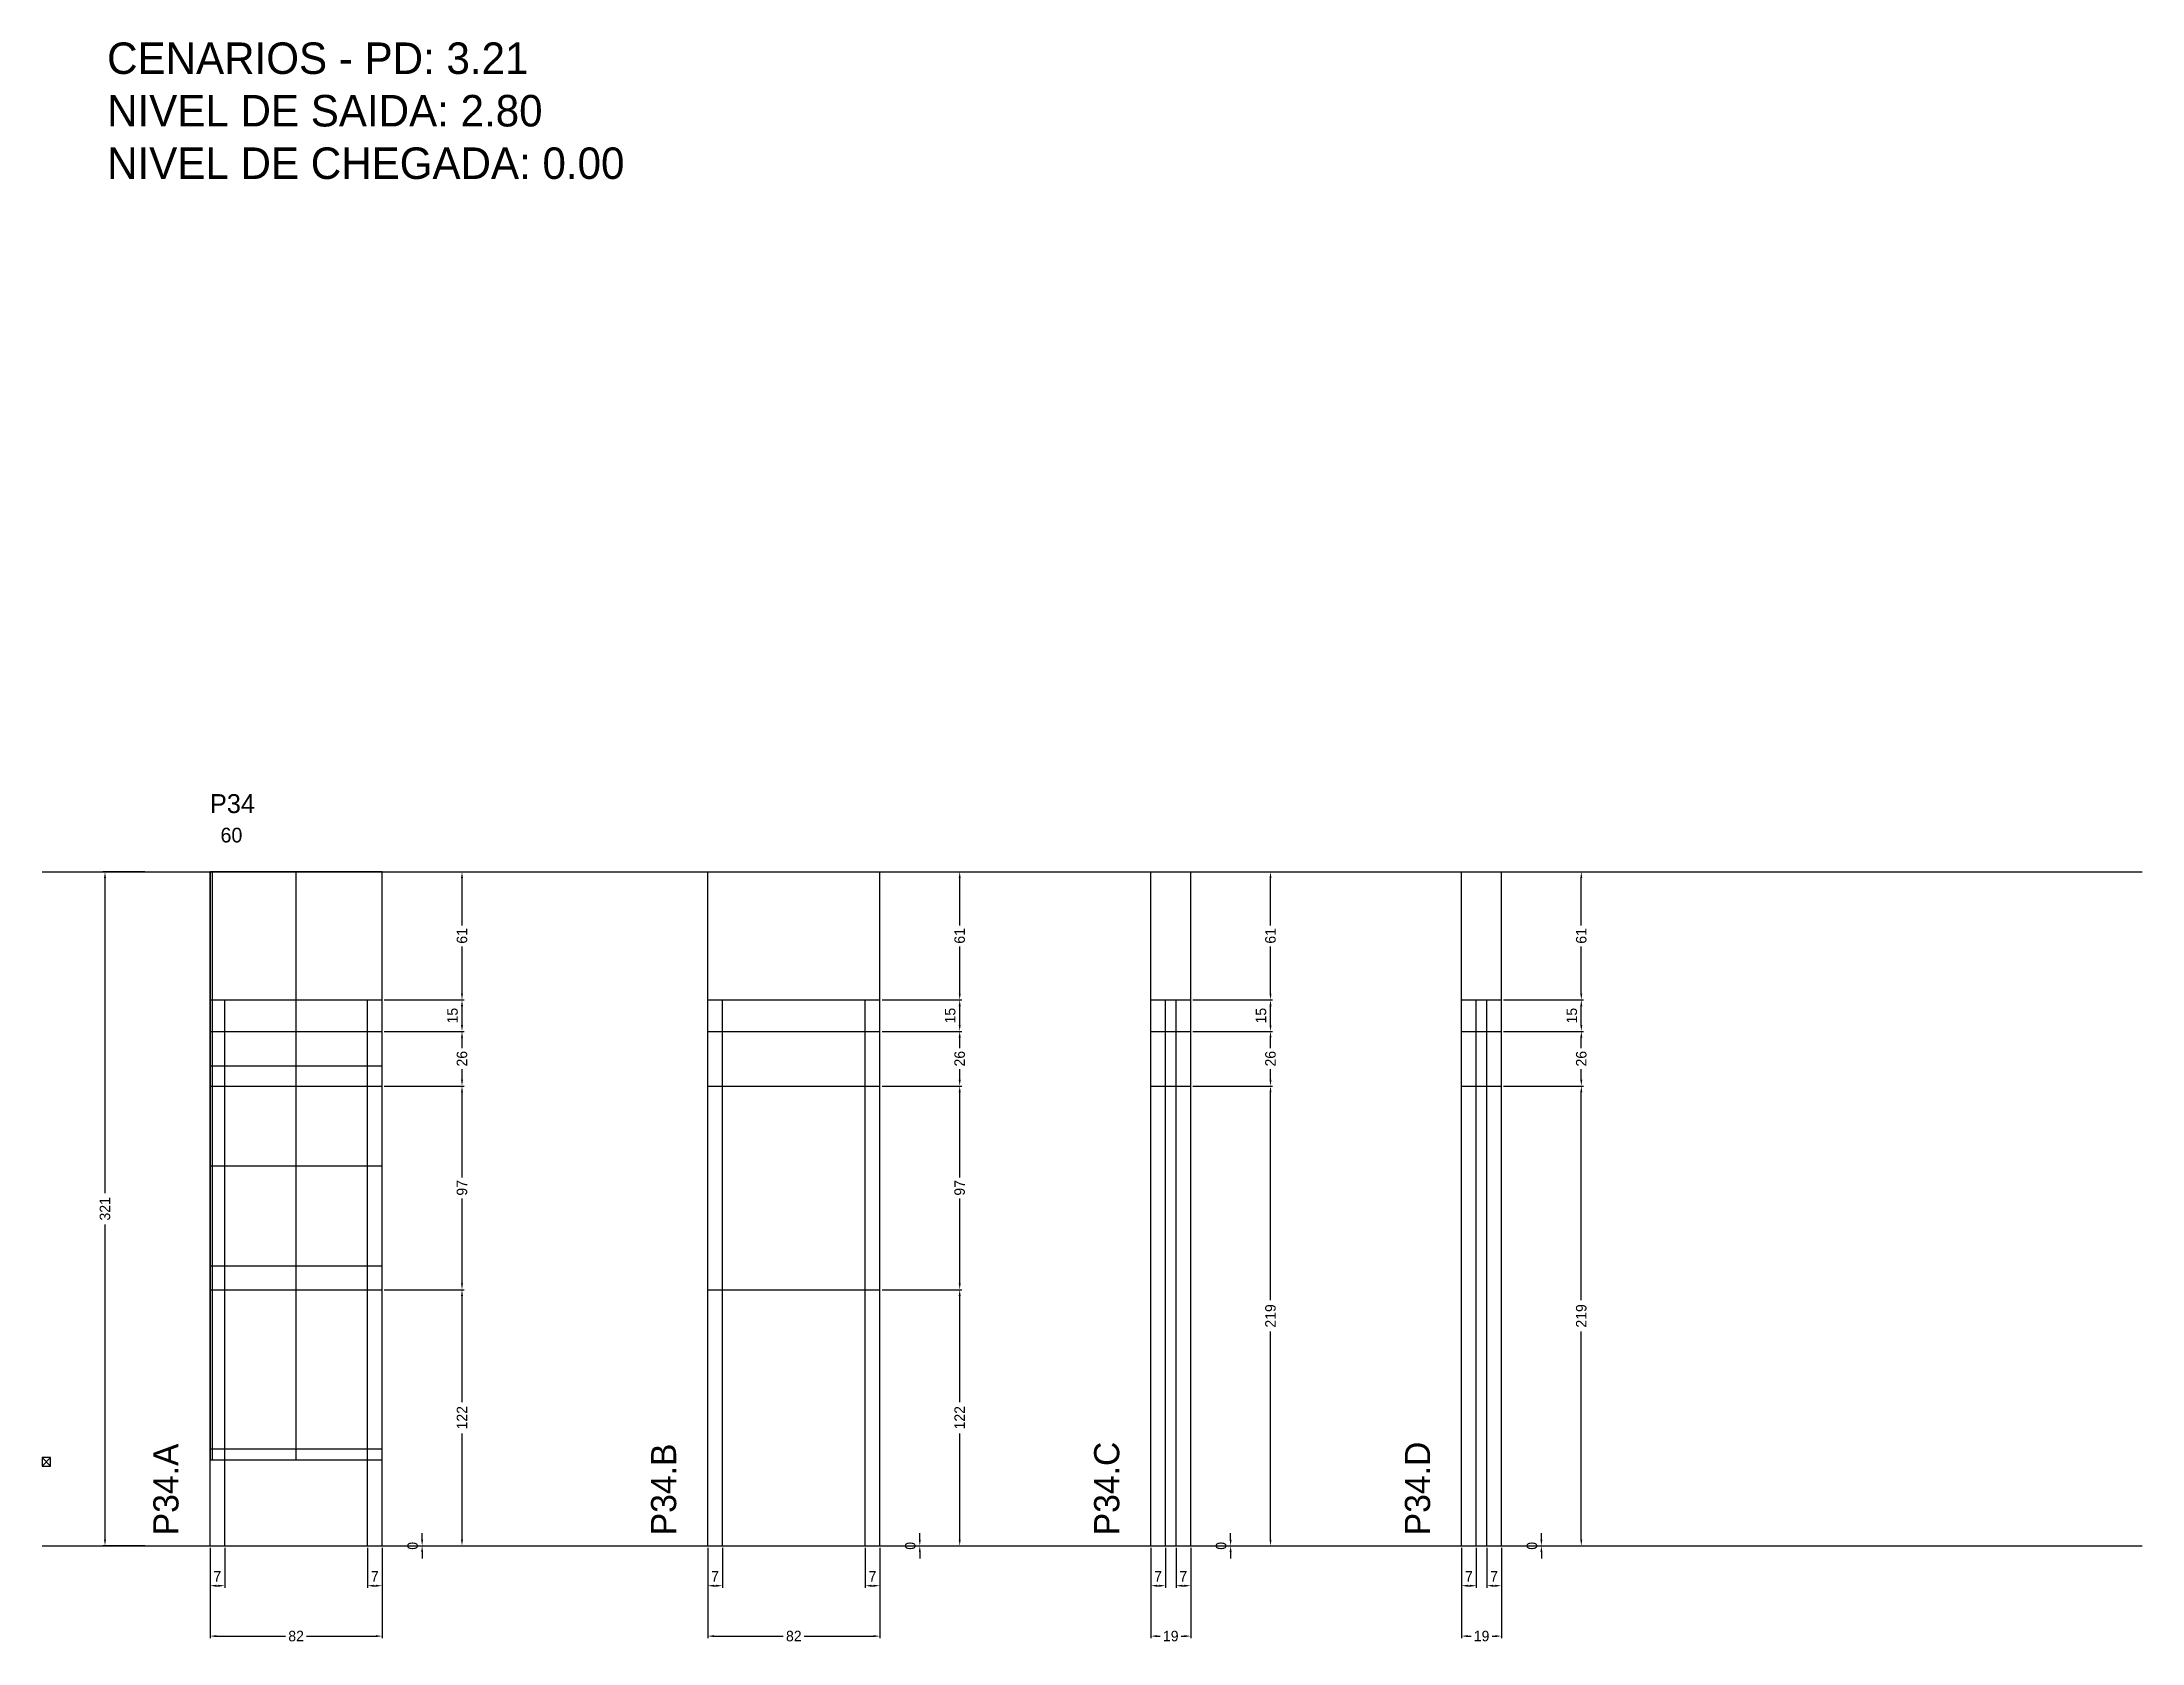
# Model space of a CAD drawing. Header units: centimetres. Extents: x -8500 to 4257, y -467 to 295.
# Drawn here: x -7000 to -6000, y -467 to 295 of the extents above; entities that cross this region are included whole.
import ezdxf

# ---------------------------------------------------------------- set-up
doc = ezdxf.new("R2010")
doc.units = ezdxf.units.CM
doc.linetypes.add('DASHED', pattern=[2, -2])
for name, color, linetype in [('CHAPA', 140, 'Continuous'), ('COTA', 241, 'Continuous'), ('Madeira', 30, 'Continuous'), ('MEIO_PONT', 160, 'Continuous'), ('NOMENCLATURA', 7, 'Continuous'), ('Nível', 160, 'Continuous'), ('Painéis', 200, 'Continuous'), ('Perfil Metálico', 150, 'Continuous'), ('SARR_2.2x7', 40, 'Continuous'), ('SARRAFO DE PRESSAO', 200, 'Continuous'), ('texto', 7, 'Continuous'), ('TEXTO_GERAL', 7, 'Continuous')]:
    doc.layers.add(name, color=color, linetype=linetype)
doc.dimstyles.new('PAINEL-NOVA', dxfattribs={"dimtxt": 5, "dimasz": 3, "dimexe": 1, "dimexo": 1, "dimgap": 1, "dimtad": 1, "dimcen": 2.5, "dimazin": 3, "dimtfac": 1, "dimtmove": 0, "dimatfit": 3})

msp = doc.modelspace()

# ---------------------------------------------------------------- texts
at = {"layer": 'NOMENCLATURA'}
for s, p in [('CENARIOS - PD: 3.21', (-6969, 280)), ('NIVEL DE SAIDA: 2.80', (-6969, 255)), ('NIVEL DE CHEGADA: 0.00', (-6969, 230))]:
    msp.add_text(s, height=15, dxfattribs=at).set_placement(p)
for s, p in [('P34.A', (-6935, -416)), ('P34.B', (-6698, -416)), ('P34.C', (-6487, -416)), ('P34.D', (-6339, -416))]:
    msp.add_text(s, height=12, rotation=90, dxfattribs=at).set_placement(p)
at = {"layer": 'texto'}
msp.add_text('60', height=7, dxfattribs=at).set_placement((-6915, -86))
at = {"layer": 'TEXTO_GERAL'}
msp.add_text('P34', height=9, dxfattribs=at).set_placement((-6920, -72))

# ---------------------------------------------------------------- blocks, each defined once
blk = doc.blocks.new('_CLOSEDFILLED')
at = {"color": 0, "linetype": 'BYBLOCK'}
blk.add_solid([(-1, 0.16), (0, 0), (-1, -0.16)], dxfattribs=at)
blk = doc.blocks.new('*D1')
for p, q in [((-6951, -100), (-6971, -100)), ((-6970, -253), (-6970, -103)), ((-6970, -418), (-6970, -268)), ((-6951, -421), (-6971, -421))]:
    blk.add_line(p, q)
at = {"layer": 'Defpoints'}
for p in [(-6950, -100), (-6970, -421), (-6950, -421)]:
    blk.add_point(p, dxfattribs=at)
at = {"layer": 'COTA', "xscale": 3, "yscale": 3}
for p, rotation in [((-6970, -100), 90), ((-6970, -421), 270)]:
    blk.add_blockref('_CLOSEDFILLED', p, dxfattribs=dict(at, rotation=rotation))
at = {"layer": 'COTA', "insert": (-6970, -260.5), "char_height": 5, "attachment_point": 5, "rotation": 90}
blk.add_mtext('321', dxfattribs=at)
blk = doc.blocks.new('MULDURA')
at = {"layer": 'Paineis'}
for p, q in [((0, 0), (4, 4)), ((4, 0), (0, 4))]:
    blk.add_line(p, q, dxfattribs=at)
blk.add_lwpolyline([(0, 0), (4, 0), (4, 4), (0, 4)], close=True, dxfattribs=at)
blk = doc.blocks.new('*D3')
at = {"color": 4}
for p, q in [((-6837, -299), (-6799, -299)), ((-6800, -352.5), (-6800, -302)), ((-6800, -418), (-6800, -367.5)), ((-6837, -421), (-6799, -421))]:
    blk.add_line(p, q, dxfattribs=at)
at = {"layer": 'Defpoints'}
for p in [(-6838, -299), (-6838, -421), (-6800, -421)]:
    blk.add_point(p, dxfattribs=at)
at = {"layer": 'COTA', "color": 4, "xscale": 3, "yscale": 3}
for p, rotation in [((-6800, -299), 90), ((-6800, -421), 270)]:
    blk.add_blockref('_CLOSEDFILLED', p, dxfattribs=dict(at, rotation=rotation))
at = {"layer": 'COTA', "color": 4, "insert": (-6800, -360), "char_height": 5, "attachment_point": 5, "rotation": 90}
blk.add_mtext('122', dxfattribs=at)
blk = doc.blocks.new('*D4')
at = {"color": 4}
for p, q in [((-6837, -202), (-6799, -202)), ((-6800, -245.5), (-6800, -205)), ((-6800, -296), (-6800, -255.5)), ((-6837, -299), (-6799, -299))]:
    blk.add_line(p, q, dxfattribs=at)
at = {"layer": 'Defpoints'}
for p in [(-6838, -202), (-6838, -299), (-6800, -299)]:
    blk.add_point(p, dxfattribs=at)
at = {"layer": 'COTA', "color": 4, "xscale": 3, "yscale": 3}
for p, rotation in [((-6800, -202), 90), ((-6800, -299), 270)]:
    blk.add_blockref('_CLOSEDFILLED', p, dxfattribs=dict(at, rotation=rotation))
at = {"layer": 'COTA', "color": 4, "insert": (-6800, -250.5), "char_height": 5, "attachment_point": 5, "rotation": 90}
blk.add_mtext('97', dxfattribs=at)
blk = doc.blocks.new('*D5')
at = {"color": 4}
for p, q in [((-6837, -176), (-6799, -176)), ((-6800, -184), (-6800, -179)), ((-6800, -199), (-6800, -194)), ((-6837, -202), (-6799, -202))]:
    blk.add_line(p, q, dxfattribs=at)
at = {"layer": 'Defpoints'}
for p in [(-6838, -176), (-6838, -202), (-6800, -202)]:
    blk.add_point(p, dxfattribs=at)
at = {"layer": 'COTA', "color": 4, "xscale": 3, "yscale": 3}
for p, rotation in [((-6800, -176), 90), ((-6800, -202), 270)]:
    blk.add_blockref('_CLOSEDFILLED', p, dxfattribs=dict(at, rotation=rotation))
at = {"layer": 'COTA', "color": 4, "insert": (-6800, -189), "char_height": 5, "attachment_point": 5, "rotation": 90}
blk.add_mtext('26', dxfattribs=at)
blk = doc.blocks.new('*D6')
at = {"color": 4}
for p, q in [((-6837, -161), (-6799, -161)), ((-6800, -173), (-6800, -164)), ((-6837, -176), (-6799, -176))]:
    blk.add_line(p, q, dxfattribs=at)
at = {"layer": 'Defpoints'}
for p in [(-6838, -161), (-6838, -176), (-6800, -176)]:
    blk.add_point(p, dxfattribs=at)
at = {"layer": 'COTA', "color": 4, "xscale": 3, "yscale": 3}
for p, rotation in [((-6800, -161), 90), ((-6800, -176), 270)]:
    blk.add_blockref('_CLOSEDFILLED', p, dxfattribs=dict(at, rotation=rotation))
at = {"layer": 'COTA', "color": 4, "insert": (-6804.5, -168.5), "char_height": 5, "attachment_point": 5, "rotation": 90}
blk.add_mtext('15', dxfattribs=at)
blk = doc.blocks.new('*D7')
at = {"color": 4}
for p, q in [((-6837, -100), (-6799, -100)), ((-6800, -125.5), (-6800, -103)), ((-6800, -158), (-6800, -135.5)), ((-6837, -161), (-6799, -161))]:
    blk.add_line(p, q, dxfattribs=at)
at = {"layer": 'Defpoints'}
for p in [(-6838, -100), (-6838, -161), (-6800, -161)]:
    blk.add_point(p, dxfattribs=at)
at = {"layer": 'COTA', "color": 4, "xscale": 3, "yscale": 3}
for p, rotation in [((-6800, -100), 90), ((-6800, -161), 270)]:
    blk.add_blockref('_CLOSEDFILLED', p, dxfattribs=dict(at, rotation=rotation))
at = {"layer": 'COTA', "color": 4, "insert": (-6800, -130.5), "char_height": 5, "attachment_point": 5, "rotation": 90}
blk.add_mtext('61', dxfattribs=at)
blk = doc.blocks.new('*D8')
at = {"color": 4}
for p, q in [((-6920, -422), (-6920, -441)), ((-6913, -422), (-6913, -441)), ((-6917, -440), (-6916, -440))]:
    blk.add_line(p, q, dxfattribs=at)
at = {"layer": 'Defpoints'}
for p in [(-6920, -421), (-6913, -421), (-6920, -440)]:
    blk.add_point(p, dxfattribs=at)
at = {"layer": 'COTA', "color": 4, "xscale": 3, "yscale": 3, "rotation": 180}
blk.add_blockref('_CLOSEDFILLED', (-6920, -440), dxfattribs=at)
at = {"layer": 'COTA', "color": 4, "xscale": 3, "yscale": 3}
blk.add_blockref('_CLOSEDFILLED', (-6913, -440), dxfattribs=at)
at = {"layer": 'COTA', "color": 4, "insert": (-6916.5, -435.5), "char_height": 5, "attachment_point": 5}
blk.add_mtext('7', dxfattribs=at)
blk = doc.blocks.new('*D9')
at = {"color": 4}
for p, q in [((-6845, -422), (-6845, -441)), ((-6838, -422), (-6838, -441)), ((-6842, -440), (-6841, -440))]:
    blk.add_line(p, q, dxfattribs=at)
at = {"layer": 'Defpoints'}
for p in [(-6845, -421), (-6838, -421), (-6845, -440)]:
    blk.add_point(p, dxfattribs=at)
at = {"layer": 'COTA', "color": 4, "xscale": 3, "yscale": 3, "rotation": 180}
blk.add_blockref('_CLOSEDFILLED', (-6845, -440), dxfattribs=at)
at = {"layer": 'COTA', "color": 4, "xscale": 3, "yscale": 3}
blk.add_blockref('_CLOSEDFILLED', (-6838, -440), dxfattribs=at)
at = {"layer": 'COTA', "color": 4, "insert": (-6841.5, -435.5), "char_height": 5, "attachment_point": 5}
blk.add_mtext('7', dxfattribs=at)
blk = doc.blocks.new('*D10')
at = {"color": 4}
for p, q in [((-6920, -422), (-6920, -465)), ((-6838, -422), (-6838, -465)), ((-6917, -464), (-6884, -464)), ((-6874, -464), (-6841, -464))]:
    blk.add_line(p, q, dxfattribs=at)
at = {"layer": 'Defpoints'}
for p in [(-6920, -421), (-6838, -421), (-6920, -464)]:
    blk.add_point(p, dxfattribs=at)
at = {"layer": 'COTA', "color": 4, "xscale": 3, "yscale": 3, "rotation": 180}
blk.add_blockref('_CLOSEDFILLED', (-6920, -464), dxfattribs=at)
at = {"layer": 'COTA', "color": 4, "xscale": 3, "yscale": 3}
blk.add_blockref('_CLOSEDFILLED', (-6838, -464), dxfattribs=at)
at = {"layer": 'COTA', "color": 4, "insert": (-6879, -464), "char_height": 5, "attachment_point": 5}
blk.add_mtext('82', dxfattribs=at)
blk = doc.blocks.new('*D12')
at = {"color": 4}
for p, q in [((-6600, -299), (-6562, -299)), ((-6563, -352.5), (-6563, -302)), ((-6563, -418), (-6563, -367.5)), ((-6600, -421), (-6562, -421))]:
    blk.add_line(p, q, dxfattribs=at)
at = {"layer": 'Defpoints'}
for p in [(-6601, -299), (-6601, -421), (-6563, -421)]:
    blk.add_point(p, dxfattribs=at)
at = {"layer": 'COTA', "color": 4, "xscale": 3, "yscale": 3}
for p, rotation in [((-6563, -299), 90), ((-6563, -421), 270)]:
    blk.add_blockref('_CLOSEDFILLED', p, dxfattribs=dict(at, rotation=rotation))
at = {"layer": 'COTA', "color": 4, "insert": (-6563, -360), "char_height": 5, "attachment_point": 5, "rotation": 90}
blk.add_mtext('122', dxfattribs=at)
blk = doc.blocks.new('*D13')
at = {"color": 4}
for p, q in [((-6600, -202), (-6562, -202)), ((-6563, -245.5), (-6563, -205)), ((-6563, -296), (-6563, -255.5)), ((-6600, -299), (-6562, -299))]:
    blk.add_line(p, q, dxfattribs=at)
at = {"layer": 'Defpoints'}
for p in [(-6601, -202), (-6601, -299), (-6563, -299)]:
    blk.add_point(p, dxfattribs=at)
at = {"layer": 'COTA', "color": 4, "xscale": 3, "yscale": 3}
for p, rotation in [((-6563, -202), 90), ((-6563, -299), 270)]:
    blk.add_blockref('_CLOSEDFILLED', p, dxfattribs=dict(at, rotation=rotation))
at = {"layer": 'COTA', "color": 4, "insert": (-6563, -250.5), "char_height": 5, "attachment_point": 5, "rotation": 90}
blk.add_mtext('97', dxfattribs=at)
blk = doc.blocks.new('*D14')
at = {"color": 4}
for p, q in [((-6600, -176), (-6562, -176)), ((-6563, -184), (-6563, -179)), ((-6563, -199), (-6563, -194)), ((-6600, -202), (-6562, -202))]:
    blk.add_line(p, q, dxfattribs=at)
at = {"layer": 'Defpoints'}
for p in [(-6601, -176), (-6601, -202), (-6563, -202)]:
    blk.add_point(p, dxfattribs=at)
at = {"layer": 'COTA', "color": 4, "xscale": 3, "yscale": 3}
for p, rotation in [((-6563, -176), 90), ((-6563, -202), 270)]:
    blk.add_blockref('_CLOSEDFILLED', p, dxfattribs=dict(at, rotation=rotation))
at = {"layer": 'COTA', "color": 4, "insert": (-6563, -189), "char_height": 5, "attachment_point": 5, "rotation": 90}
blk.add_mtext('26', dxfattribs=at)
blk = doc.blocks.new('*D15')
at = {"color": 4}
for p, q in [((-6600, -161), (-6562, -161)), ((-6563, -173), (-6563, -164)), ((-6600, -176), (-6562, -176))]:
    blk.add_line(p, q, dxfattribs=at)
at = {"layer": 'Defpoints'}
for p in [(-6601, -161), (-6601, -176), (-6563, -176)]:
    blk.add_point(p, dxfattribs=at)
at = {"layer": 'COTA', "color": 4, "xscale": 3, "yscale": 3}
for p, rotation in [((-6563, -161), 90), ((-6563, -176), 270)]:
    blk.add_blockref('_CLOSEDFILLED', p, dxfattribs=dict(at, rotation=rotation))
at = {"layer": 'COTA', "color": 4, "insert": (-6567.5, -168.5), "char_height": 5, "attachment_point": 5, "rotation": 90}
blk.add_mtext('15', dxfattribs=at)
blk = doc.blocks.new('*D16')
at = {"color": 4}
for p, q in [((-6600, -100), (-6562, -100)), ((-6563, -125.5), (-6563, -103)), ((-6563, -158), (-6563, -135.5)), ((-6600, -161), (-6562, -161))]:
    blk.add_line(p, q, dxfattribs=at)
at = {"layer": 'Defpoints'}
for p in [(-6601, -100), (-6601, -161), (-6563, -161)]:
    blk.add_point(p, dxfattribs=at)
at = {"layer": 'COTA', "color": 4, "xscale": 3, "yscale": 3}
for p, rotation in [((-6563, -100), 90), ((-6563, -161), 270)]:
    blk.add_blockref('_CLOSEDFILLED', p, dxfattribs=dict(at, rotation=rotation))
at = {"layer": 'COTA', "color": 4, "insert": (-6563, -130.5), "char_height": 5, "attachment_point": 5, "rotation": 90}
blk.add_mtext('61', dxfattribs=at)
blk = doc.blocks.new('*D17')
at = {"color": 4}
for p, q in [((-6683, -422), (-6683, -441)), ((-6676, -422), (-6676, -441)), ((-6680, -440), (-6679, -440))]:
    blk.add_line(p, q, dxfattribs=at)
at = {"layer": 'Defpoints'}
for p in [(-6683, -421), (-6676, -421), (-6683, -440)]:
    blk.add_point(p, dxfattribs=at)
at = {"layer": 'COTA', "color": 4, "xscale": 3, "yscale": 3, "rotation": 180}
blk.add_blockref('_CLOSEDFILLED', (-6683, -440), dxfattribs=at)
at = {"layer": 'COTA', "color": 4, "xscale": 3, "yscale": 3}
blk.add_blockref('_CLOSEDFILLED', (-6676, -440), dxfattribs=at)
at = {"layer": 'COTA', "color": 4, "insert": (-6679.5, -435.5), "char_height": 5, "attachment_point": 5}
blk.add_mtext('7', dxfattribs=at)
blk = doc.blocks.new('*D18')
at = {"color": 4}
for p, q in [((-6608, -422), (-6608, -441)), ((-6601, -422), (-6601, -441)), ((-6605, -440), (-6604, -440))]:
    blk.add_line(p, q, dxfattribs=at)
at = {"layer": 'Defpoints'}
for p in [(-6608, -421), (-6601, -421), (-6608, -440)]:
    blk.add_point(p, dxfattribs=at)
at = {"layer": 'COTA', "color": 4, "xscale": 3, "yscale": 3, "rotation": 180}
blk.add_blockref('_CLOSEDFILLED', (-6608, -440), dxfattribs=at)
at = {"layer": 'COTA', "color": 4, "xscale": 3, "yscale": 3}
blk.add_blockref('_CLOSEDFILLED', (-6601, -440), dxfattribs=at)
at = {"layer": 'COTA', "color": 4, "insert": (-6604.5, -435.5), "char_height": 5, "attachment_point": 5}
blk.add_mtext('7', dxfattribs=at)
blk = doc.blocks.new('*D19')
at = {"color": 4}
for p, q in [((-6683, -422), (-6683, -465)), ((-6601, -422), (-6601, -465)), ((-6680, -464), (-6647, -464)), ((-6637, -464), (-6604, -464))]:
    blk.add_line(p, q, dxfattribs=at)
at = {"layer": 'Defpoints'}
for p in [(-6683, -421), (-6601, -421), (-6683, -464)]:
    blk.add_point(p, dxfattribs=at)
at = {"layer": 'COTA', "color": 4, "xscale": 3, "yscale": 3, "rotation": 180}
blk.add_blockref('_CLOSEDFILLED', (-6683, -464), dxfattribs=at)
at = {"layer": 'COTA', "color": 4, "xscale": 3, "yscale": 3}
blk.add_blockref('_CLOSEDFILLED', (-6601, -464), dxfattribs=at)
at = {"layer": 'COTA', "color": 4, "insert": (-6642, -464), "char_height": 5, "attachment_point": 5}
blk.add_mtext('82', dxfattribs=at)
blk = doc.blocks.new('*D21')
at = {"color": 4}
for p, q in [((-6452, -202), (-6414, -202)), ((-6415, -304), (-6415, -205)), ((-6415, -418), (-6415, -319)), ((-6452, -421), (-6414, -421))]:
    blk.add_line(p, q, dxfattribs=at)
at = {"layer": 'Defpoints'}
for p in [(-6453, -202), (-6453, -421), (-6415, -421)]:
    blk.add_point(p, dxfattribs=at)
at = {"layer": 'COTA', "color": 4, "xscale": 3, "yscale": 3}
for p, rotation in [((-6415, -202), 90), ((-6415, -421), 270)]:
    blk.add_blockref('_CLOSEDFILLED', p, dxfattribs=dict(at, rotation=rotation))
at = {"layer": 'COTA', "color": 4, "insert": (-6415, -311.5), "char_height": 5, "attachment_point": 5, "rotation": 90}
blk.add_mtext('219', dxfattribs=at)
blk = doc.blocks.new('*D22')
at = {"color": 4}
for p, q in [((-6452, -176), (-6414, -176)), ((-6415, -184), (-6415, -179)), ((-6415, -199), (-6415, -194)), ((-6452, -202), (-6414, -202))]:
    blk.add_line(p, q, dxfattribs=at)
at = {"layer": 'Defpoints'}
for p in [(-6453, -176), (-6453, -202), (-6415, -202)]:
    blk.add_point(p, dxfattribs=at)
at = {"layer": 'COTA', "color": 4, "xscale": 3, "yscale": 3}
for p, rotation in [((-6415, -176), 90), ((-6415, -202), 270)]:
    blk.add_blockref('_CLOSEDFILLED', p, dxfattribs=dict(at, rotation=rotation))
at = {"layer": 'COTA', "color": 4, "insert": (-6415, -189), "char_height": 5, "attachment_point": 5, "rotation": 90}
blk.add_mtext('26', dxfattribs=at)
blk = doc.blocks.new('*D23')
at = {"color": 4}
for p, q in [((-6452, -161), (-6414, -161)), ((-6415, -173), (-6415, -164)), ((-6452, -176), (-6414, -176))]:
    blk.add_line(p, q, dxfattribs=at)
at = {"layer": 'Defpoints'}
for p in [(-6453, -161), (-6453, -176), (-6415, -176)]:
    blk.add_point(p, dxfattribs=at)
at = {"layer": 'COTA', "color": 4, "xscale": 3, "yscale": 3}
for p, rotation in [((-6415, -161), 90), ((-6415, -176), 270)]:
    blk.add_blockref('_CLOSEDFILLED', p, dxfattribs=dict(at, rotation=rotation))
at = {"layer": 'COTA', "color": 4, "insert": (-6419.5, -168.5), "char_height": 5, "attachment_point": 5, "rotation": 90}
blk.add_mtext('15', dxfattribs=at)
blk = doc.blocks.new('*D24')
at = {"color": 4}
for p, q in [((-6452, -100), (-6414, -100)), ((-6415, -125.5), (-6415, -103)), ((-6415, -158), (-6415, -135.5)), ((-6452, -161), (-6414, -161))]:
    blk.add_line(p, q, dxfattribs=at)
at = {"layer": 'Defpoints'}
for p in [(-6453, -100), (-6453, -161), (-6415, -161)]:
    blk.add_point(p, dxfattribs=at)
at = {"layer": 'COTA', "color": 4, "xscale": 3, "yscale": 3}
for p, rotation in [((-6415, -100), 90), ((-6415, -161), 270)]:
    blk.add_blockref('_CLOSEDFILLED', p, dxfattribs=dict(at, rotation=rotation))
at = {"layer": 'COTA', "color": 4, "insert": (-6415, -130.5), "char_height": 5, "attachment_point": 5, "rotation": 90}
blk.add_mtext('61', dxfattribs=at)
blk = doc.blocks.new('*D25')
at = {"color": 4}
for p, q in [((-6472, -422), (-6472, -441)), ((-6465, -422), (-6465, -441)), ((-6469, -440), (-6468, -440))]:
    blk.add_line(p, q, dxfattribs=at)
at = {"layer": 'Defpoints'}
for p in [(-6472, -421), (-6465, -421), (-6472, -440)]:
    blk.add_point(p, dxfattribs=at)
at = {"layer": 'COTA', "color": 4, "xscale": 3, "yscale": 3, "rotation": 180}
blk.add_blockref('_CLOSEDFILLED', (-6472, -440), dxfattribs=at)
at = {"layer": 'COTA', "color": 4, "xscale": 3, "yscale": 3}
blk.add_blockref('_CLOSEDFILLED', (-6465, -440), dxfattribs=at)
at = {"layer": 'COTA', "color": 4, "insert": (-6468.5, -435.5), "char_height": 5, "attachment_point": 5}
blk.add_mtext('7', dxfattribs=at)
blk = doc.blocks.new('*D26')
at = {"color": 4}
for p, q in [((-6460, -422), (-6460, -441)), ((-6453, -422), (-6453, -441)), ((-6457, -440), (-6456, -440))]:
    blk.add_line(p, q, dxfattribs=at)
at = {"layer": 'Defpoints'}
for p in [(-6460, -421), (-6453, -421), (-6460, -440)]:
    blk.add_point(p, dxfattribs=at)
at = {"layer": 'COTA', "color": 4, "xscale": 3, "yscale": 3, "rotation": 180}
blk.add_blockref('_CLOSEDFILLED', (-6460, -440), dxfattribs=at)
at = {"layer": 'COTA', "color": 4, "xscale": 3, "yscale": 3}
blk.add_blockref('_CLOSEDFILLED', (-6453, -440), dxfattribs=at)
at = {"layer": 'COTA', "color": 4, "insert": (-6456.5, -435.5), "char_height": 5, "attachment_point": 5}
blk.add_mtext('7', dxfattribs=at)
blk = doc.blocks.new('*D27')
at = {"color": 4}
for p, q in [((-6472, -422), (-6472, -465)), ((-6453, -422), (-6453, -465)), ((-6469, -464), (-6467.5, -464)), ((-6457.5, -464), (-6456, -464))]:
    blk.add_line(p, q, dxfattribs=at)
at = {"layer": 'Defpoints'}
for p in [(-6472, -421), (-6453, -421), (-6472, -464)]:
    blk.add_point(p, dxfattribs=at)
at = {"layer": 'COTA', "color": 4, "xscale": 3, "yscale": 3, "rotation": 180}
blk.add_blockref('_CLOSEDFILLED', (-6472, -464), dxfattribs=at)
at = {"layer": 'COTA', "color": 4, "xscale": 3, "yscale": 3}
blk.add_blockref('_CLOSEDFILLED', (-6453, -464), dxfattribs=at)
at = {"layer": 'COTA', "color": 4, "insert": (-6462.5, -464), "char_height": 5, "attachment_point": 5}
blk.add_mtext('19', dxfattribs=at)
blk = doc.blocks.new('*D29')
at = {"color": 4}
for p, q in [((-6304, -202), (-6266, -202)), ((-6267, -304), (-6267, -205)), ((-6267, -418), (-6267, -319)), ((-6304, -421), (-6266, -421))]:
    blk.add_line(p, q, dxfattribs=at)
at = {"layer": 'Defpoints'}
for p in [(-6305, -202), (-6305, -421), (-6267, -421)]:
    blk.add_point(p, dxfattribs=at)
at = {"layer": 'COTA', "color": 4, "xscale": 3, "yscale": 3}
for p, rotation in [((-6267, -202), 90), ((-6267, -421), 270)]:
    blk.add_blockref('_CLOSEDFILLED', p, dxfattribs=dict(at, rotation=rotation))
at = {"layer": 'COTA', "color": 4, "insert": (-6267, -311.5), "char_height": 5, "attachment_point": 5, "rotation": 90}
blk.add_mtext('219', dxfattribs=at)
blk = doc.blocks.new('*D30')
at = {"color": 4}
for p, q in [((-6304, -176), (-6266, -176)), ((-6267, -184), (-6267, -179)), ((-6267, -199), (-6267, -194)), ((-6304, -202), (-6266, -202))]:
    blk.add_line(p, q, dxfattribs=at)
at = {"layer": 'Defpoints'}
for p in [(-6305, -176), (-6305, -202), (-6267, -202)]:
    blk.add_point(p, dxfattribs=at)
at = {"layer": 'COTA', "color": 4, "xscale": 3, "yscale": 3}
for p, rotation in [((-6267, -176), 90), ((-6267, -202), 270)]:
    blk.add_blockref('_CLOSEDFILLED', p, dxfattribs=dict(at, rotation=rotation))
at = {"layer": 'COTA', "color": 4, "insert": (-6267, -189), "char_height": 5, "attachment_point": 5, "rotation": 90}
blk.add_mtext('26', dxfattribs=at)
blk = doc.blocks.new('*D31')
at = {"color": 4}
for p, q in [((-6304, -161), (-6266, -161)), ((-6267, -173), (-6267, -164)), ((-6304, -176), (-6266, -176))]:
    blk.add_line(p, q, dxfattribs=at)
at = {"layer": 'Defpoints'}
for p in [(-6305, -161), (-6305, -176), (-6267, -176)]:
    blk.add_point(p, dxfattribs=at)
at = {"layer": 'COTA', "color": 4, "xscale": 3, "yscale": 3}
for p, rotation in [((-6267, -161), 90), ((-6267, -176), 270)]:
    blk.add_blockref('_CLOSEDFILLED', p, dxfattribs=dict(at, rotation=rotation))
at = {"layer": 'COTA', "color": 4, "insert": (-6271.5, -168.5), "char_height": 5, "attachment_point": 5, "rotation": 90}
blk.add_mtext('15', dxfattribs=at)
blk = doc.blocks.new('*D32')
at = {"color": 4}
for p, q in [((-6304, -100), (-6266, -100)), ((-6267, -125.5), (-6267, -103)), ((-6267, -158), (-6267, -135.5)), ((-6304, -161), (-6266, -161))]:
    blk.add_line(p, q, dxfattribs=at)
at = {"layer": 'Defpoints'}
for p in [(-6305, -100), (-6305, -161), (-6267, -161)]:
    blk.add_point(p, dxfattribs=at)
at = {"layer": 'COTA', "color": 4, "xscale": 3, "yscale": 3}
for p, rotation in [((-6267, -100), 90), ((-6267, -161), 270)]:
    blk.add_blockref('_CLOSEDFILLED', p, dxfattribs=dict(at, rotation=rotation))
at = {"layer": 'COTA', "color": 4, "insert": (-6267, -130.5), "char_height": 5, "attachment_point": 5, "rotation": 90}
blk.add_mtext('61', dxfattribs=at)
blk = doc.blocks.new('*D33')
at = {"color": 4}
for p, q in [((-6324, -422), (-6324, -441)), ((-6317, -422), (-6317, -441)), ((-6321, -440), (-6320, -440))]:
    blk.add_line(p, q, dxfattribs=at)
at = {"layer": 'Defpoints'}
for p in [(-6324, -421), (-6317, -421), (-6324, -440)]:
    blk.add_point(p, dxfattribs=at)
at = {"layer": 'COTA', "color": 4, "xscale": 3, "yscale": 3, "rotation": 180}
blk.add_blockref('_CLOSEDFILLED', (-6324, -440), dxfattribs=at)
at = {"layer": 'COTA', "color": 4, "xscale": 3, "yscale": 3}
blk.add_blockref('_CLOSEDFILLED', (-6317, -440), dxfattribs=at)
at = {"layer": 'COTA', "color": 4, "insert": (-6320.5, -435.5), "char_height": 5, "attachment_point": 5}
blk.add_mtext('7', dxfattribs=at)
blk = doc.blocks.new('*D34')
at = {"color": 4}
for p, q in [((-6312, -422), (-6312, -441)), ((-6305, -422), (-6305, -441)), ((-6309, -440), (-6308, -440))]:
    blk.add_line(p, q, dxfattribs=at)
at = {"layer": 'Defpoints'}
for p in [(-6312, -421), (-6305, -421), (-6312, -440)]:
    blk.add_point(p, dxfattribs=at)
at = {"layer": 'COTA', "color": 4, "xscale": 3, "yscale": 3, "rotation": 180}
blk.add_blockref('_CLOSEDFILLED', (-6312, -440), dxfattribs=at)
at = {"layer": 'COTA', "color": 4, "xscale": 3, "yscale": 3}
blk.add_blockref('_CLOSEDFILLED', (-6305, -440), dxfattribs=at)
at = {"layer": 'COTA', "color": 4, "insert": (-6308.5, -435.5), "char_height": 5, "attachment_point": 5}
blk.add_mtext('7', dxfattribs=at)
blk = doc.blocks.new('*D35')
at = {"color": 4}
for p, q in [((-6324, -422), (-6324, -465)), ((-6305, -422), (-6305, -465)), ((-6321, -464), (-6319.5, -464)), ((-6309.5, -464), (-6308, -464))]:
    blk.add_line(p, q, dxfattribs=at)
at = {"layer": 'Defpoints'}
for p in [(-6324, -421), (-6305, -421), (-6324, -464)]:
    blk.add_point(p, dxfattribs=at)
at = {"layer": 'COTA', "color": 4, "xscale": 3, "yscale": 3, "rotation": 180}
blk.add_blockref('_CLOSEDFILLED', (-6324, -464), dxfattribs=at)
at = {"layer": 'COTA', "color": 4, "xscale": 3, "yscale": 3}
blk.add_blockref('_CLOSEDFILLED', (-6305, -464), dxfattribs=at)
at = {"layer": 'COTA', "color": 4, "insert": (-6314.5, -464), "char_height": 5, "attachment_point": 5}
blk.add_mtext('19', dxfattribs=at)

# ---------------------------------------------------------------- dimensions: what is measured, and where the dimension line sits
at = {"layer": 'COTA'}
dim = msp.add_linear_dim(base=(-6970, -421), p1=(-6950, -421), p2=(-6950, -100), angle=90, dimstyle='PAINEL-NOVA', dxfattribs=at)
dim.commit()
dim.dimension.update_dxf_attribs({"geometry": '*D1', "text_midpoint": (-6970, -260.5)})
at = {"layer": 'COTA', "color": 4}
for base, p1, p2, picture, middle in [((-6800, -161), (-6838, -161), (-6838, -100), '*D7', (-6800, -130.5)), ((-6563, -161), (-6601, -161), (-6601, -100), '*D16', (-6563, -130.5)), ((-6415, -161), (-6453, -161), (-6453, -100), '*D24', (-6415, -130.5)), ((-6267, -161), (-6305, -161), (-6305, -100), '*D32', (-6267, -130.5)), ((-6800, -176), (-6838, -176), (-6838, -161), '*D6', (-6804.5, -168.5)), ((-6563, -176), (-6601, -176), (-6601, -161), '*D15', (-6567.5, -168.5)), ((-6415, -176), (-6453, -176), (-6453, -161), '*D23', (-6419.5, -168.5)), ((-6267, -176), (-6305, -176), (-6305, -161), '*D31', (-6271.5, -168.5)), ((-6800, -202), (-6838, -202), (-6838, -176), '*D5', (-6800, -189)), ((-6563, -202), (-6601, -202), (-6601, -176), '*D14', (-6563, -189)), ((-6415, -202), (-6453, -202), (-6453, -176), '*D22', (-6415, -189)), ((-6267, -202), (-6305, -202), (-6305, -176), '*D30', (-6267, -189)), ((-6800, -299), (-6838, -299), (-6838, -202), '*D4', (-6800, -250.5)), ((-6563, -299), (-6601, -299), (-6601, -202), '*D13', (-6563, -250.5)), ((-6415, -421), (-6453, -421), (-6453, -202), '*D21', (-6415, -311.5)), ((-6267, -421), (-6305, -421), (-6305, -202), '*D29', (-6267, -311.5)), ((-6800, -421), (-6838, -421), (-6838, -299), '*D3', (-6800, -360)), ((-6563, -421), (-6601, -421), (-6601, -299), '*D12', (-6563, -360))]:
    dim = msp.add_linear_dim(base=base, p1=p1, p2=p2, angle=90, dimstyle='PAINEL-NOVA', dxfattribs=at)
    dim.commit()
    dim.dimension.update_dxf_attribs({"geometry": picture, "text_midpoint": middle})
for base, p1, p2 in [((-6819, -421), (-6838, -421), (-6838, -421)), ((-6582, -421), (-6601, -421), (-6601, -421)), ((-6434, -421), (-6453, -421), (-6453, -421)), ((-6286, -421), (-6305, -421), (-6305, -421))]:
    msp.add_linear_dim(base=base, p1=p1, p2=p2, angle=90, dimstyle='PAINEL-NOVA', dxfattribs=at).render()
for base, p1, p2, picture, middle in [((-6920, -440), (-6920, -421), (-6913, -421), '*D8', (-6916.5, -435.5)), ((-6920, -464), (-6920, -421), (-6838, -421), '*D10', (-6879, -464)), ((-6845, -440), (-6845, -421), (-6838, -421), '*D9', (-6841.5, -435.5)), ((-6683, -440), (-6683, -421), (-6676, -421), '*D17', (-6679.5, -435.5)), ((-6683, -464), (-6683, -421), (-6601, -421), '*D19', (-6642, -464)), ((-6608, -440), (-6608, -421), (-6601, -421), '*D18', (-6604.5, -435.5)), ((-6472, -440), (-6472, -421), (-6465, -421), '*D25', (-6468.5, -435.5)), ((-6472, -464), (-6472, -421), (-6453, -421), '*D27', (-6462.5, -464)), ((-6460, -440), (-6460, -421), (-6453, -421), '*D26', (-6456.5, -435.5)), ((-6324, -440), (-6324, -421), (-6317, -421), '*D33', (-6320.5, -435.5)), ((-6324, -464), (-6324, -421), (-6305, -421), '*D35', (-6314.5, -464)), ((-6312, -440), (-6312, -421), (-6305, -421), '*D34', (-6308.5, -435.5))]:
    dim = msp.add_linear_dim(base=base, p1=p1, p2=p2, dimstyle='PAINEL-NOVA', dxfattribs=at)
    dim.commit()
    dim.dimension.update_dxf_attribs({"geometry": picture, "text_midpoint": middle})

# ---------------------------------------------------------------- linework, layer by layer
at = {"layer": 'CHAPA'}
msp.add_lwpolyline([(-6920, -380), (-6918.8, -380), (-6918.8, -100), (-6920, -100)], close=True, dxfattribs=at)
at = {"layer": 'COTA'}
for p, q in [((-6920, -161), (-6920, -100)), ((-6920, -100), (-6838, -100)), ((-6838, -161), (-6838, -100)), ((-6683, -161), (-6683, -100)), ((-6683, -100), (-6601, -100)), ((-6601, -161), (-6601, -100)), ((-6472, -161), (-6472, -100)), ((-6472, -100), (-6453, -100)), ((-6453, -161), (-6453, -100)), ((-6324, -161), (-6324, -100)), ((-6324, -100), (-6305, -100)), ((-6305, -161), (-6305, -100))]:
    msp.add_line(p, q, dxfattribs=at)
at = {"layer": 'Madeira'}
for points in [[(-6920, -192.4), (-6838, -192.4)], [(-6920, -287.6), (-6838, -287.6)]]:
    msp.add_lwpolyline(points, dxfattribs=at)
at = {"layer": 'MEIO_PONT'}
msp.add_lwpolyline([(-6920, -240), (-6838, -240)], dxfattribs=at)
at = {"layer": 'Nível', "linetype": 'DASHED'}
for points in [[(-7000, -100), (-6000, -100)], [(-7000, -421), (-6000, -421)]]:
    msp.add_lwpolyline(points, dxfattribs=at)
at = {"layer": 'Painéis'}
for p, q in [((-6920, -161), (-6838, -161)), ((-6920, -421), (-6920, -161)), ((-6838, -421), (-6838, -161)), ((-6683, -161), (-6601, -161)), ((-6683, -421), (-6683, -161)), ((-6601, -421), (-6601, -161)), ((-6472, -161), (-6453, -161)), ((-6472, -421), (-6472, -161)), ((-6453, -421), (-6453, -161)), ((-6324, -161), (-6305, -161)), ((-6324, -421), (-6324, -161)), ((-6305, -421), (-6305, -161)), ((-6920, -176), (-6838, -176)), ((-6683, -176), (-6601, -176)), ((-6472, -176), (-6453, -176)), ((-6324, -176), (-6305, -176)), ((-6920, -202), (-6838, -202)), ((-6683, -202), (-6601, -202)), ((-6472, -202), (-6453, -202)), ((-6324, -202), (-6305, -202)), ((-6920, -299), (-6838, -299)), ((-6683, -299), (-6601, -299)), ((-6920, -421), (-6838, -421)), ((-6683, -421), (-6601, -421)), ((-6472, -421), (-6453, -421)), ((-6324, -421), (-6305, -421))]:
    msp.add_line(p, q, dxfattribs=at)
msp.add_lwpolyline([(-6920, -380), (-6838, -380), (-6838, -100), (-6920, -100)], close=True, dxfattribs=at)
at = {"layer": 'Perfil Metálico'}
msp.add_line((-6879, -380), (-6879, -100), dxfattribs=at)
at = {"layer": 'SARR_2.2x7'}
for points in [[(-6913, -299), (-6913, -161)], [(-6845, -299), (-6845, -161)], [(-6676, -299), (-6676, -161)], [(-6608, -299), (-6608, -161)], [(-6465, -421), (-6465, -161)], [(-6460, -421), (-6460, -161)], [(-6317, -421), (-6317, -161)], [(-6312, -421), (-6312, -161)], [(-6913, -421), (-6913, -299)], [(-6845, -421), (-6845, -299)], [(-6676, -421), (-6676, -299)], [(-6608, -421), (-6608, -299)]]:
    msp.add_lwpolyline(points, dxfattribs=at)
at = {"layer": 'SARRAFO DE PRESSAO'}
msp.add_lwpolyline([(-6920, -380), (-6838, -380), (-6838, -375), (-6920, -375)], close=True, dxfattribs=at)

# ---------------------------------------------------------------- block references
at = {"layer": 'COTA'}
msp.add_blockref('MULDURA', (-7000, -383), dxfattribs=at)

msp.set_redraw_order([(e.dxf.handle, doc.entitydb.next_handle()) for e in msp.query("TEXT MTEXT ATTDEF DIMENSION ARC_DIMENSION")])  # texts and dimensions are drawn at this point

doc.saveas('drawing.dxf')
